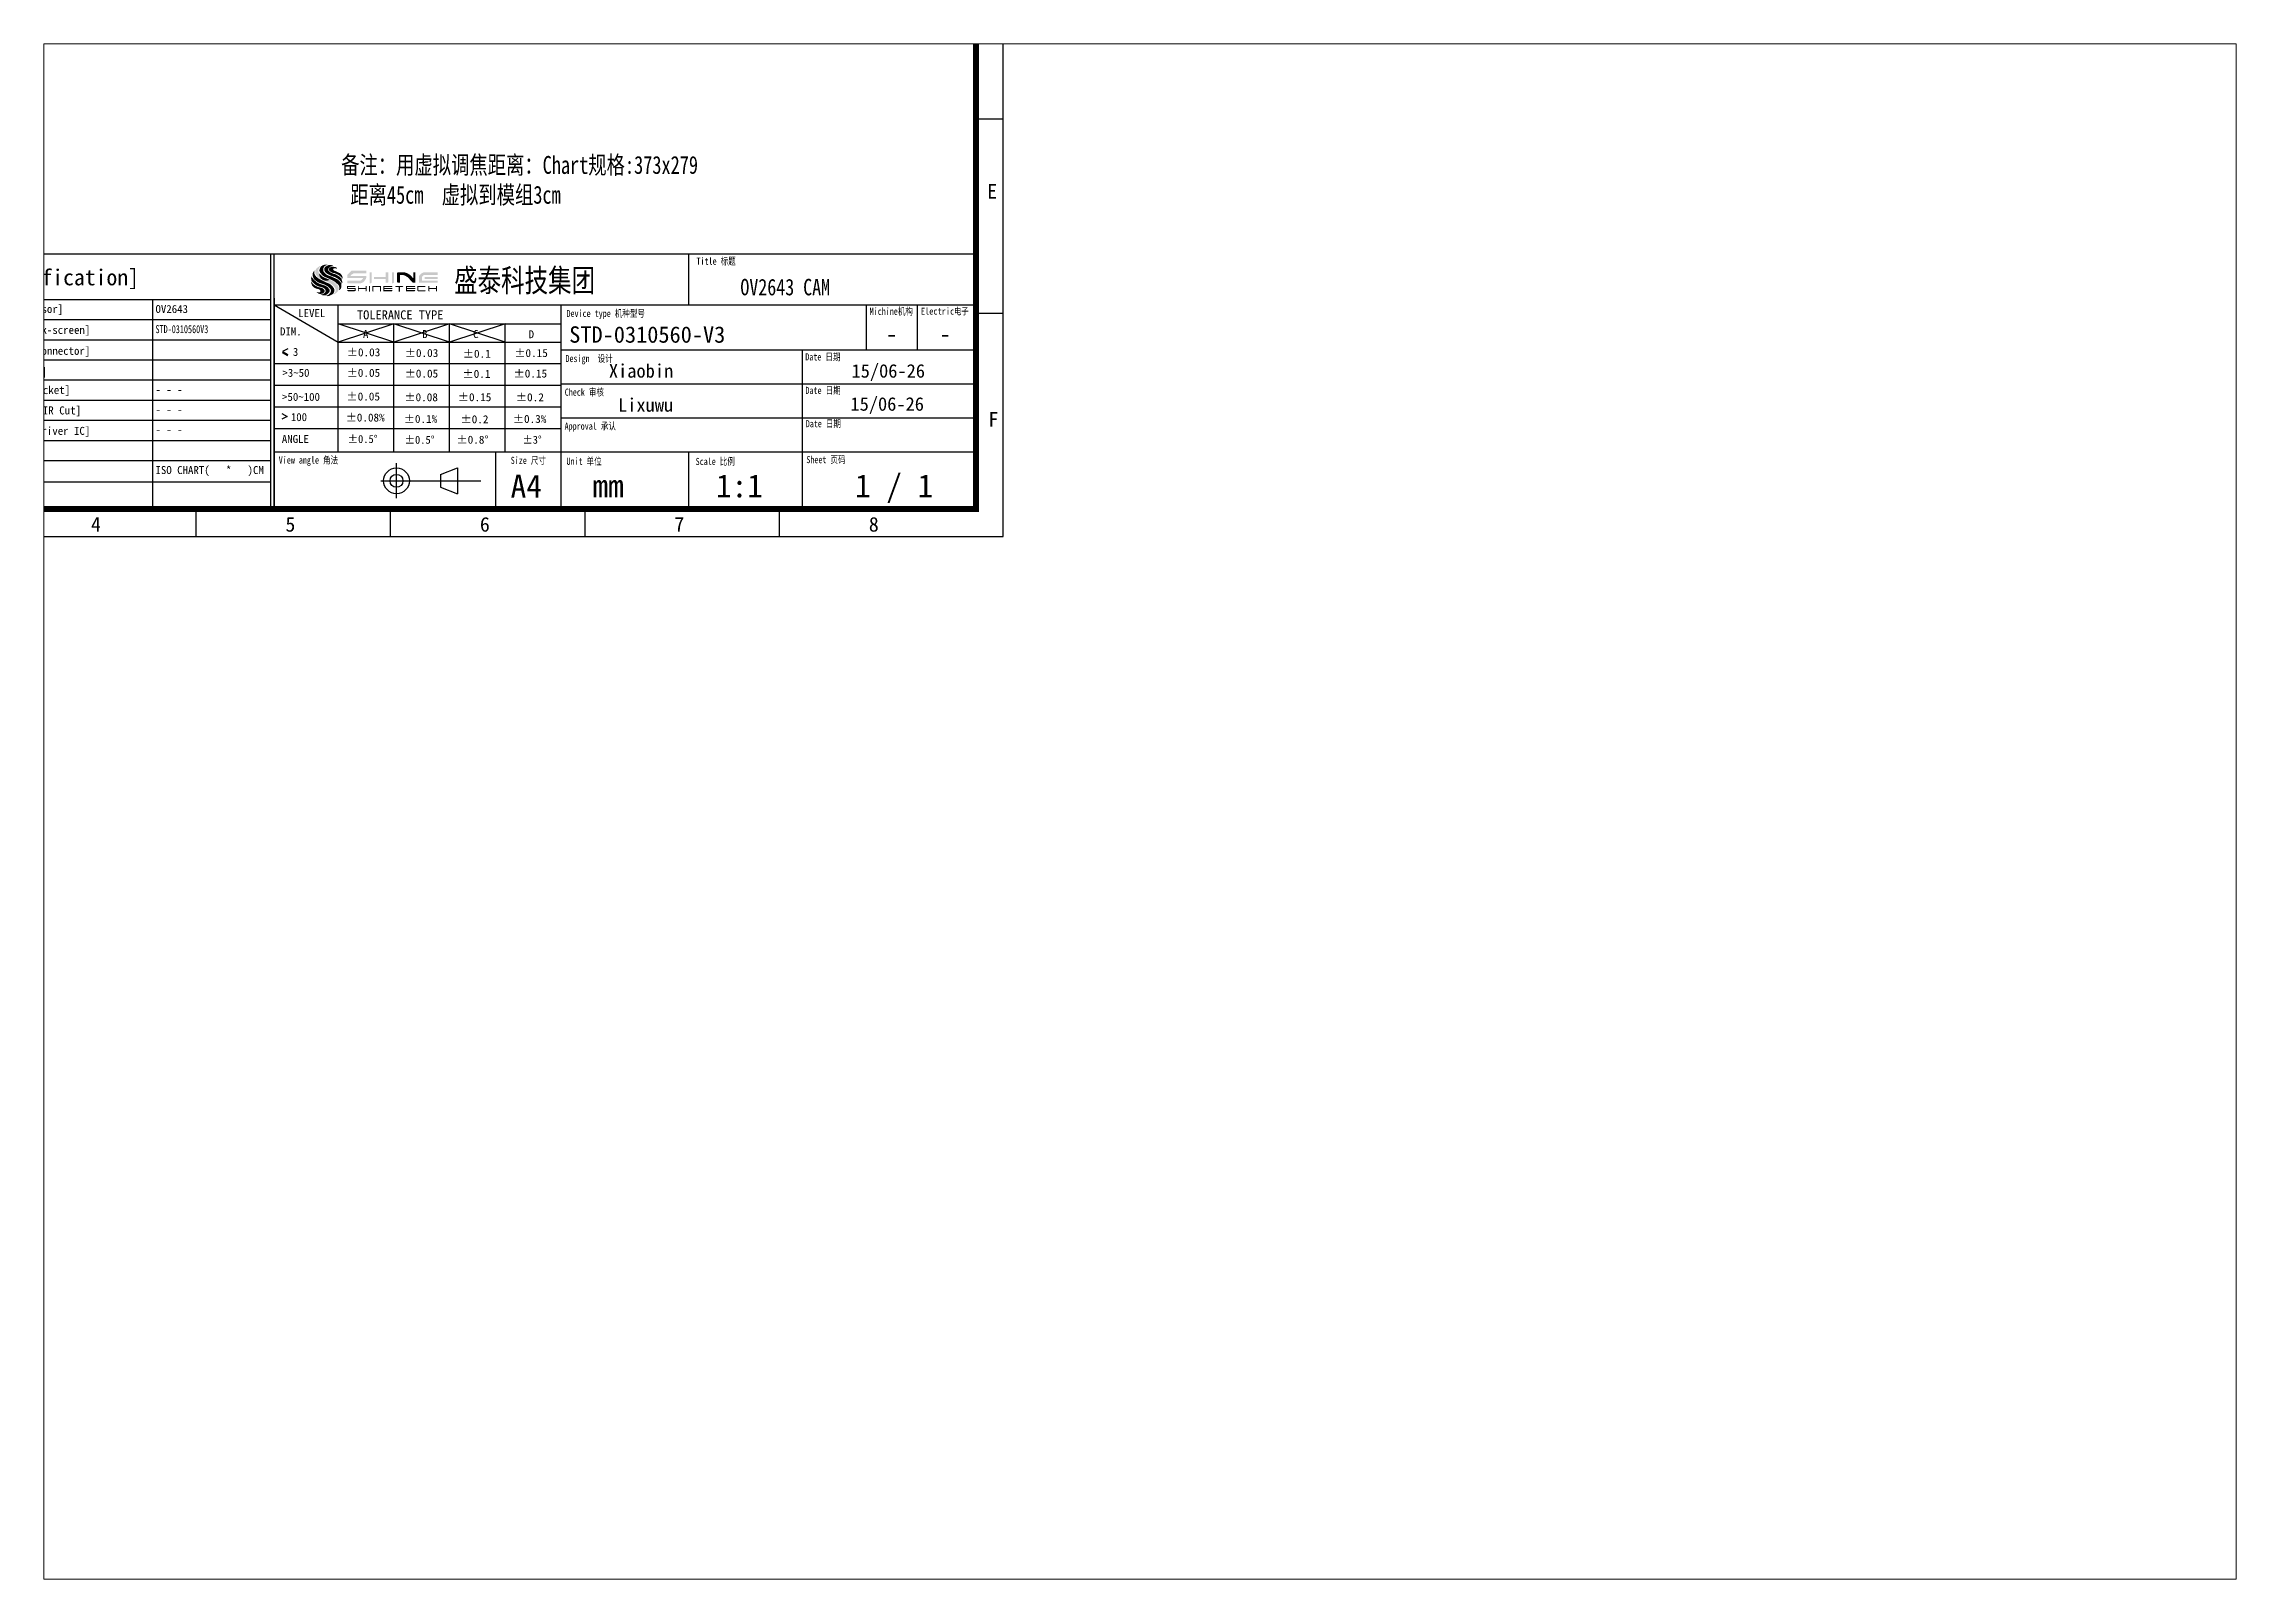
# Paper-space layout '布局1' of a CAD drawing. Extents: x 1.14 to 10.3, y 0.8 to 7.21.
# The model-space entities are those that its viewports show. They can reach past a viewport. Long polylines and large blocks are cut down to what shows.
import ezdxf

# ---------------------------------------------------------------- set-up
doc = ezdxf.new("R2010")
doc.units = 0
doc.header["$LTSCALE"] = 23.1
doc.header["$MEASUREMENT"] = 0
doc.layers.get('0').update_dxf_attribs({"linetype": 'CONTINUOUS'})
doc.layers.add('3_SOLID_GEOM', color=7, linetype='CONTINUOUS')
doc.layers.add('OUTLINE', color=7, linetype='CONTINUOUS')
doc.styles.get("Standard").update_dxf_attribs({"font": 'txt', "width": 0.8})
doc.styles.add('style1', font='NSimSun.ttf')
doc.styles.add('TEXTSTYLE_1', font='txt', dxfattribs={"width": 0.75})
doc.styles.add('TEXTSTYLE_2', font='txt')
doc.styles.add('宋体', font='txt', dxfattribs={"width": 0.75})
doc.styles.add('样式 1', font='SimSun.ttf', dxfattribs={"width": 0.75})

psp = doc.layouts.new('布局1')

msp = doc.modelspace()

# ---------------------------------------------------------------- texts
at = {"color": 0, "linetype": 'Continuous', "style": 'TEXTSTYLE_1'}
msp.add_text('E', height=1.627, dxfattribs=at).set_placement((566.518, 242.573))
at = {"linetype": 'Continuous', "style": 'TEXTSTYLE_1'}
for s, height, p in [('LEVEL', 0.8886, (489.558, 229.323)), ('DIM.', 0.8886, (487.522, 227.276)), ('TOLERANCE TYPE', 1.01357, (496.121, 229.069)), ('A', 0.889, (496.79, 226.988)), ('B', 0.889, (503.391, 226.988)), ('C', 0.889, (509.088, 226.988)), ('D', 0.889, (515.294, 226.958)), ('3', 0.889, (488.958, 224.99)), ('>3~50', 0.8886, (487.791, 222.653)), ('>50~100', 0.8886, (487.752, 219.965)), ('100', 0.8886, (488.732, 217.705)), ('F', 1.627, (566.657, 217.096)), ('ANGLE', 0.8886, (487.726, 215.264)), ('4', 1.627, (466.405, 205.352)), ('5', 1.627, (488.127, 205.352)), ('6', 1.627, (509.85, 205.352)), ('7', 1.627, (531.572, 205.352)), ('8', 1.627, (553.295, 205.352))]:
    msp.add_text(s, height=height, dxfattribs=at).set_placement(p)
at = {"linetype": 'Continuous', "style": 'TEXTSTYLE_2'}
for s, width, p in [('%%p0.03', 1.033333, (494.978, 224.948)), ('%%p0.03', 1.033333, (501.456, 224.866)), ('%%P0.1', 1.033333, (507.94, 224.787)), ('%%p0.15', 1.033333, (513.694, 224.866)), ('%%p0.05', 1.033333, (494.965, 222.653)), ('%%p0.05', 1.033333, (501.444, 222.57)), ('%%P0.1', 1.033333, (507.908, 222.537)), ('%%p0.15', 1.033333, (513.611, 222.57)), ('%%p0.05', 1.033333, (494.946, 220.006)), ('%%p0.08', 1.033333, (501.414, 219.924)), ('%%P0.15', 1.033333, (507.381, 219.93)), ('%%p0.2', 1.041667, (513.856, 219.924)), ('%%p0.08%', 1.027778, (494.861, 217.655)), ('%%p0.1%', 1.033333, (501.339, 217.499)), ('%%P0.2', 1.033333, (507.686, 217.465)), ('%%p0.3%', 1.033333, (513.528, 217.499)), ('%%p0.5%%d', 0.966667, (495.072, 215.254)), ('%%p0.5%%d', 0.966667, (501.435, 215.171)), ('%%P0.8%%D', 1.033333, (507.235, 215.18)), ('%%P3%%D', 0.944444, (514.617, 215.171))]:
    msp.add_text(s, height=0.8886, dxfattribs=dict(at, width=width)).set_placement(p)
at = {"color": 0, "linetype": 'Continuous', "attachment_point": 1, "style": 'style1'}
for s, insert, char_height, width in [('{\\fSimSun|b0|i0|c134|p2;\\C256;模组规格\\Ftxt|c134;[Module Specification]\\fKaiTi_GB2312|b0|i0|c134|p49;   }', (435.44, 234.655), 1.77897, 73.01953), ('{\\fSimSun|b0|i0|c134|p2;\\C256;支架\\Ftxt|c0;[Bracket] \\fKaiTi_GB2312|b0|i0|c134|p49;   }', (456.107, 221.628), 0.90251, 12.99804), ('{\\fSimSun|b0|i0|c134|p2;\\C256;IR Cut\\Ftxt|c134; [IR Cut] \\fKaiTi_GB2312|b0|i0|c134|p49;   }', (456.107, 219.346), 0.90251, 12.74904)]:
    msp.add_mtext(s, dxfattribs=dict(at, insert=insert, char_height=char_height, width=width))
at = {"linetype": 'Continuous', "char_height": 0.88949, "attachment_point": 1}
for s, insert, width, style in [('{\\fSimSun|b0|i0|c134|p2;芯片\\Ftxt|c134;[Sensor]\\fKaiTi_GB2312|b0|i0|c134|p49;    }', (456.033, 230.672), 13.03774, 'style1'), ('{\\fSimSun|b0|i0|c134|p2;OV2643}', (473.614, 230.672), 13.03774, 'style1'), ('{\\fSimSun|b0|i0|c134|p2;\\C256;丝印\\Ftxt|c0;[silk-screen]\\fKaiTi_GB2312|b0|i0|c134|p49;    }', (456.033, 228.336), 19.94362, 'style1'), ('STD-0310560V3', (473.614, 228.422), 13.03774, '宋体'), ('{\\fSimSun|b0|i0|c134|p2;\\C256;连接器\\Ftxt|c134;[Connector]\\fKaiTi_GB2312|b0|i0|c134|p49;   }', (456.033, 226), 17.14252, 'style1'), ('{\\fSimSun|b0|i0|c134|p2;\\C256;马达\\Ftxt|c134;[VCM]\\fKaiTi_GB2312|b0|i0|c134|p49;    }', (456.033, 223.664), 8.45275, 'style1'), ('{\\fSimSun|b0|i0|c134|p2;- - -\\fKaiTi_GB2312|b0|i0|c134|p49;   }', (473.614, 221.674), 13.03774, 'style1'), ('{\\fSimSun|b0|i0|c134|p2;- - -\\fKaiTi_GB2312|b0|i0|c134|p49;   }', (473.614, 219.425), 13.03774, 'style1'), ('{\\fSimSun|b0|i0|c134|p2;\\C256;驱动IC\\Ftxt|c134;[Driver IC]\\fKaiTi_GB2312|b0|i0|c134|p49;    }', (456.033, 217.057), 18.59941, 'style1'), ('{\\fSimSun|b0|i0|c134|p2;- - -\\fKaiTi_GB2312|b0|i0|c134|p49;   }', (473.614, 217.176), 13.03774, 'style1'), ('{\\fSimSun|b0|i0|c134|p2;\\C256;测试距离\\fKaiTi_GB2312|b0|i0|c134|p49; }', (456.032, 215.041), 18.7298, 'style1'), ('{\\fSimSun|b0|i0|c134|p2;\\C256;测试图纸}', (456.032, 212.415), 18.7298, 'style1'), ('{\\fSimSun|b0|i0|c134|p2;ISO CHART(   *   )CM\\fKaiTi_GB2312|b0|i0|c134|p49;   }', (473.614, 212.677), 13.03774, 'style1')]:
    msp.add_mtext(s, dxfattribs=dict(at, insert=insert, width=width, style=style))
at = {"layer": '3_SOLID_GEOM', "color": 2, "insert": (494.352, 247.327), "char_height": 2, "width": 41.2155, "attachment_point": 1, "style": '宋体'}
msp.add_mtext('{\\fSimSun|b0|i0|c134|p2;备注：用虚拟调焦距离：Chart规格:373x279   距离45cm  虚拟到模组3cm}', dxfattribs=at)
at = {"layer": '3_SOLID_GEOM', "attachment_point": 1, "style": '宋体'}
for s, insert, char_height, width in [('{\\C256;Title \\fSimSun|b0|i0|c134|p2;标题}', (534.045, 235.973), 0.80139, 4.80683), ('{\\C256;Device type \\fSimSun|b0|i0|c134|p2;机种型号}', (519.523, 230.134), 0.80139, 10.68651), ('{\\C256;Michine\\fSimSun|b0|i0|c134|p2;机构}', (553.386, 230.372), 0.80139, 5.3117), ('{\\C256;Electric\\fSimSun|b0|i0|c134|p2;电子}', (559.106, 230.365), 0.76132, 5.7589), ('{\\C256;Date \\fSimSun|b0|i0|c134|p2;日期}', (546.195, 225.28), 0.80139, 4.89448), ('{\\C256;Design  \\fSimSun|b0|i0|c134|p2;设计}', (519.407, 225.1), 0.80139, 6.38456), ('{\\C256;Check \\fSimSun|b0|i0|c134|p2;审核\\C5;  }', (519.326, 221.335), 0.80139, 5.52908), ('{\\C256;Date \\fSimSun|b0|i0|c134|p2;日期}', (546.216, 221.538), 0.80139, 4.89448), ('{\\C256;Approval \\fSimSun|b0|i0|c134|p2;承认}', (519.311, 217.542), 0.80139, 7.11733), ('{\\C256;Date \\fSimSun|b0|i0|c134|p2;日期}', (546.248, 217.821), 0.80139, 4.89448), ('{\\C256;View angle \\fSimSun|b0|i0|c134|p2;角法}', (487.38, 213.751), 0.80139, 8.17967), ('{\\C256;Size \\fSimSun|b0|i0|c134|p2;尺寸}', (513.295, 213.717), 0.80139, 4.48076), ('{\\C256;Unit \\fSimSun|b0|i0|c134|p2;单位}', (519.525, 213.618), 0.80139, 4.49128), ('{\\C256;Scale \\fSimSun|b0|i0|c134|p2;比例}', (533.952, 213.596), 0.80139, 5.1925), ('{\\C256;Sheet \\fSimSun|b0|i0|c134|p2;页码}', (546.313, 213.799), 0.80139, 5.53609)]:
    msp.add_mtext(s, dxfattribs=dict(at, insert=insert, char_height=char_height, width=width))
at = {"layer": 'OUTLINE', "style": '样式 1', "width": 0.75}
msp.add_text('盛泰科技集团 ', height=2.5644, dxfattribs=at).set_placement((506.972, 232.145))
at = {"layer": 'OUTLINE'}
for s, height, p in [('STD-0310560-V3', 1.83031, (519.829, 226.46)), ('-', 1.83, (555.224, 226.529)), ('-', 1.83, (561.188, 226.513)), ('Xiaobin', 1.5085, (524.26, 222.559)), ('15/06-26', 1.5085, (551.361, 222.558)), ('15/06-26', 1.5085, (551.242, 218.861)), (' Lixuwu', 1.5085, (524.26, 218.755)), ('A4', 2.5644, (513.282, 209.156)), ('mm', 2.5644, (522.431, 209.187)), ('1:1', 2.5644, (536.228, 209.187)), ('1 / 1', 2.5644, (551.757, 209.187))]:
    msp.add_text(s, height=height, dxfattribs=at).set_placement(p)
at = {"layer": 'OUTLINE', "insert": (538.945, 233.598), "char_height": 1.84188, "width": 28.25558, "attachment_point": 1}
msp.add_mtext('{\\fSimSun|b0|i0|c134|p2;OV2643 CAM}', dxfattribs=at)

# ---------------------------------------------------------------- blocks, each defined once
blk = doc.blocks.new('Logo')
h = blk.add_hatch(color=1)
edge = h.paths.add_edge_path(flags=17)
edge.add_spline(control_points=[(653.37, 1024.78), (653.36, 1024.77), (653.33, 1024.72), (653.32, 1024.63), (653.35, 1024.52), (653.47, 1024.44), (653.57, 1024.38), (653.64, 1024.36), (653.66, 1024.36)], knot_values=[2.459941, 2.459941, 2.459941, 2.459941, 2.512813, 2.614307, 2.717587, 2.84444, 3.019837, 3.068028, 3.068028, 3.068028, 3.068028], degree=3, periodic=0)
edge.add_arc((653.09, 1024.29), 0.569, 7.6359, 60.1575)
edge = h.paths.add_edge_path()
edge.add_spline(control_points=[(653.66, 1024.3), (653.61, 1024.32), (653.49, 1024.36), (653.33, 1024.46), (653.24, 1024.61), (653.29, 1024.73), (653.33, 1024.78), (653.34, 1024.8)], knot_values=[0.408627, 0.408627, 0.408627, 0.408627, 0.576218, 0.785652, 0.946364, 1.066045, 1.132524, 1.132524, 1.132524, 1.132524], degree=3, periodic=0)
edge.add_arc((653.09, 1024.29), 0.569, 63.9027, 96.8938)
edge.add_spline(control_points=[(653.02, 1024.85), (653, 1024.83), (652.94, 1024.76), (652.93, 1024.62), (652.98, 1024.48), (653.09, 1024.32), (653.3, 1024.24), (653.47, 1024.13), (653.58, 1024.09), (653.62, 1024.08)], knot_values=[3.361788, 3.361788, 3.361788, 3.361788, 3.468735, 3.606887, 3.748793, 3.908494, 4.172395, 4.403902, 4.526699, 4.526699, 4.526699, 4.526699], degree=3, periodic=0)
edge.add_arc((653.09, 1024.29), 0.569, 338.9052, 360)
edge.add_arc((653.09, 1024.29), 0.569, 0, 1.9814)
edge = h.paths.add_edge_path()
edge.add_spline(control_points=[(653.6, 1024.02), (653.56, 1024.04), (653.47, 1024.08), (653.31, 1024.13), (653.13, 1024.2), (653, 1024.33), (652.9, 1024.42), (652.86, 1024.53), (652.86, 1024.64), (652.86, 1024.75), (652.89, 1024.8), (652.9, 1024.82)], knot_values=[0.354592, 0.354592, 0.354592, 0.354592, 0.462421, 0.648737, 0.874389, 1.020991, 1.196158, 1.270393, 1.381288, 1.517568, 1.577275, 1.577275, 1.577275, 1.577275], degree=3, periodic=0)
edge.add_arc((653.09, 1024.29), 0.569, 109.4486, 160.9291)
edge.add_spline(control_points=[(652.55, 1024.47), (652.56, 1024.46), (652.58, 1024.4), (652.68, 1024.29), (652.82, 1024.12), (653.03, 1024), (653.24, 1023.93), (653.37, 1023.86), (653.43, 1023.83), (653.44, 1023.83)], knot_values=[4.386821, 4.386821, 4.386821, 4.386821, 4.413714, 4.571131, 4.84046, 5.058518, 5.304259, 5.496086, 5.505965, 5.505965, 5.505965, 5.505965], degree=3, periodic=0)
edge.add_arc((653.09, 1024.29), 0.569, 307.2093, 332.4252)
edge = h.paths.add_edge_path()
edge.add_spline(control_points=[(653.39, 1023.8), (653.39, 1023.8), (653.27, 1023.85), (653.05, 1023.92), (652.74, 1024.07), (652.6, 1024.23), (652.53, 1024.33), (652.52, 1024.33)], knot_values=[0.654559, 0.654559, 0.654559, 0.654559, 0.658982, 1.036187, 1.339757, 1.67586, 1.687781, 1.687781, 1.687781, 1.687781], degree=3, periodic=0)
edge.add_arc((653.09, 1024.29), 0.569, 175.1639, 180)
edge.add_arc((653.09, 1024.29), 0.569, 180, 237.5677)
edge.add_spline(control_points=[(652.79, 1023.8), (652.81, 1023.79), (652.84, 1023.78), (652.88, 1023.76), (652.9, 1023.75)], knot_values=[5.134535, 5.134535, 5.134535, 5.134535, 5.207977, 5.258075, 5.258075, 5.258075, 5.258075], degree=3, periodic=0)
edge.add_arc((653.09, 1024.29), 0.569, 250.0274, 301.4416)
at = {"layer": 'OUTLINE'}
h = blk.add_hatch(color=1, dxfattribs=at)
edge = h.paths.add_edge_path()
edge.add_spline(control_points=[(652.15, 1024.54), (652.14, 1024.52), (652.12, 1024.45), (652.11, 1024.28), (652.24, 1024.08), (652.47, 1023.89), (652.8, 1023.73), (653.09, 1023.57), (653.35, 1023.49), (653.52, 1023.36), (653.65, 1023.21), (653.77, 1023.05), (653.76, 1022.88), (653.73, 1022.72), (653.6, 1022.59), (653.44, 1022.53), (653.28, 1022.44), (653.16, 1022.46), (652.96, 1022.48), (653.14, 1022.5), (653.24, 1022.53), (653.36, 1022.65), (653.48, 1022.77), (653.49, 1023.01), (653.33, 1023.18), (653.1, 1023.34), (652.85, 1023.45), (652.59, 1023.52), (652.39, 1023.61), (652.25, 1023.73), (652.1, 1023.83), (652.04, 1023.98), (651.97, 1024.14), (651.99, 1024.34), (652.02, 1024.43), (652.17, 1024.57), (652.16, 1024.54), (652.15, 1024.54)], knot_values=[0, 0, 0, 0, 0.08166, 0.228229, 0.485414, 0.766061, 1.120298, 1.551584, 1.774266, 1.939107, 2.178444, 2.37571, 2.507945, 2.65471, 2.880079, 3.013279, 3.155549, 3.400245, 3.470951, 3.567589, 3.729013, 3.852718, 4.045992, 4.247788, 4.484968, 4.730292, 5.080379, 5.293689, 5.525569, 5.729484, 5.872976, 6.050438, 6.191996, 6.390032, 6.585454, 6.669134, 6.674242, 6.674242, 6.674242, 6.674242], degree=3, periodic=0)
h = blk.add_hatch(color=1, dxfattribs=at)
edge = h.paths.add_edge_path()
edge.add_arc((653.09, 1024.29), 0.569, 175.1518, 237.5642)
edge.add_line((652.79, 1023.8), (652.78, 1023.81))
edge.add_line((652.78, 1023.81), (652.75, 1023.82))
edge.add_line((652.75, 1023.82), (652.73, 1023.83))
edge.add_line((652.73, 1023.83), (652.71, 1023.84))
edge.add_line((652.71, 1023.84), (652.68, 1023.86))
edge.add_line((652.68, 1023.86), (652.66, 1023.87))
edge.add_line((652.66, 1023.87), (652.64, 1023.88))
edge.add_line((652.64, 1023.88), (652.61, 1023.89))
edge.add_line((652.61, 1023.89), (652.59, 1023.91))
edge.add_line((652.59, 1023.91), (652.57, 1023.92))
edge.add_line((652.57, 1023.92), (652.54, 1023.94))
edge.add_line((652.54, 1023.94), (652.52, 1023.95))
edge.add_line((652.52, 1023.95), (652.5, 1023.96))
edge.add_line((652.5, 1023.96), (652.48, 1023.98))
edge.add_line((652.48, 1023.98), (652.45, 1024))
edge.add_line((652.45, 1024), (652.43, 1024.01))
edge.add_line((652.43, 1024.01), (652.41, 1024.03))
edge.add_line((652.41, 1024.03), (652.39, 1024.05))
edge.add_line((652.39, 1024.05), (652.37, 1024.07))
edge.add_line((652.37, 1024.07), (652.35, 1024.09))
edge.add_line((652.35, 1024.09), (652.34, 1024.11))
edge.add_line((652.34, 1024.11), (652.32, 1024.13))
edge.add_line((652.32, 1024.13), (652.3, 1024.15))
edge.add_line((652.3, 1024.15), (652.29, 1024.17))
edge.add_line((652.29, 1024.17), (652.27, 1024.19))
edge.add_line((652.27, 1024.19), (652.26, 1024.22))
edge.add_line((652.26, 1024.22), (652.24, 1024.24))
edge.add_line((652.24, 1024.24), (652.23, 1024.26))
edge.add_line((652.23, 1024.26), (652.22, 1024.29))
edge.add_line((652.22, 1024.29), (652.21, 1024.32))
edge.add_line((652.21, 1024.32), (652.21, 1024.34))
edge.add_line((652.21, 1024.34), (652.2, 1024.37))
edge.add_line((652.2, 1024.37), (652.2, 1024.39))
edge.add_line((652.2, 1024.39), (652.2, 1024.42))
edge.add_line((652.2, 1024.42), (652.2, 1024.45))
edge.add_line((652.2, 1024.45), (652.2, 1024.48))
edge.add_line((652.2, 1024.48), (652.2, 1024.5))
edge.add_line((652.2, 1024.5), (652.21, 1024.53))
edge.add_line((652.21, 1024.53), (652.22, 1024.56))
edge.add_line((652.22, 1024.56), (652.22, 1024.58))
edge.add_line((652.22, 1024.58), (652.23, 1024.61))
edge.add_line((652.23, 1024.61), (652.25, 1024.63))
edge.add_line((652.25, 1024.63), (652.26, 1024.65))
edge.add_line((652.26, 1024.65), (652.27, 1024.68))
edge.add_line((652.27, 1024.68), (652.29, 1024.7))
edge.add_line((652.29, 1024.7), (652.31, 1024.72))
edge.add_line((652.31, 1024.72), (652.32, 1024.74))
edge.add_line((652.32, 1024.74), (652.34, 1024.76))
edge.add_line((652.34, 1024.76), (652.37, 1024.77))
edge.add_line((652.37, 1024.77), (652.39, 1024.79))
edge.add_line((652.39, 1024.79), (652.41, 1024.81))
edge.add_line((652.41, 1024.81), (652.43, 1024.83))
edge.add_line((652.43, 1024.83), (652.45, 1024.84))
edge.add_line((652.45, 1024.84), (652.47, 1024.85))
edge.add_line((652.47, 1024.85), (652.49, 1024.87))
edge.add_line((652.49, 1024.87), (652.51, 1024.88))
edge.add_line((652.51, 1024.88), (652.53, 1024.89))
edge.add_line((652.53, 1024.89), (652.55, 1024.9))
edge.add_line((652.55, 1024.9), (652.59, 1024.92))
edge.add_line((652.59, 1024.92), (652.63, 1024.93))
edge.add_line((652.63, 1024.93), (652.63, 1024.93))
edge.add_line((652.63, 1024.93), (652.62, 1024.91))
edge.add_line((652.62, 1024.91), (652.6, 1024.88))
edge.add_line((652.6, 1024.88), (652.59, 1024.86))
edge.add_line((652.59, 1024.86), (652.57, 1024.84))
edge.add_line((652.57, 1024.84), (652.55, 1024.82))
edge.add_line((652.55, 1024.82), (652.54, 1024.79))
edge.add_line((652.54, 1024.79), (652.53, 1024.77))
edge.add_line((652.53, 1024.77), (652.51, 1024.75))
edge.add_line((652.51, 1024.75), (652.5, 1024.72))
edge.add_line((652.5, 1024.72), (652.49, 1024.7))
edge.add_line((652.49, 1024.7), (652.48, 1024.67))
edge.add_line((652.48, 1024.67), (652.47, 1024.65))
edge.add_line((652.47, 1024.65), (652.46, 1024.62))
edge.add_line((652.46, 1024.62), (652.46, 1024.6))
edge.add_line((652.46, 1024.6), (652.46, 1024.57))
edge.add_line((652.46, 1024.57), (652.45, 1024.54))
edge.add_line((652.45, 1024.54), (652.45, 1024.51))
edge.add_line((652.45, 1024.51), (652.46, 1024.49))
edge.add_line((652.46, 1024.49), (652.46, 1024.46))
edge.add_line((652.46, 1024.46), (652.47, 1024.44))
edge.add_line((652.47, 1024.44), (652.48, 1024.41))
edge.add_line((652.48, 1024.41), (652.49, 1024.39))
edge.add_line((652.49, 1024.39), (652.5, 1024.36))
edge.add_line((652.5, 1024.36), (652.52, 1024.34))
edge.add_line((652.52, 1024.34), (652.52, 1024.33))
edge = h.paths.add_edge_path()
edge.add_arc((653.09, 1024.29), 0.569, 250.0274, 301.4382)
edge.add_line((653.39, 1023.8), (653.39, 1023.8))
edge.add_line((653.39, 1023.8), (653.42, 1023.79))
edge.add_line((653.42, 1023.79), (653.44, 1023.77))
edge.add_line((653.44, 1023.77), (653.47, 1023.76))
edge.add_line((653.47, 1023.76), (653.49, 1023.75))
edge.add_line((653.49, 1023.75), (653.51, 1023.74))
edge.add_line((653.51, 1023.74), (653.54, 1023.73))
edge.add_line((653.54, 1023.73), (653.56, 1023.71))
edge.add_line((653.56, 1023.71), (653.58, 1023.7))
edge.add_line((653.58, 1023.7), (653.61, 1023.69))
edge.add_line((653.61, 1023.69), (653.63, 1023.67))
edge.add_line((653.63, 1023.67), (653.65, 1023.66))
edge.add_line((653.65, 1023.66), (653.68, 1023.64))
edge.add_line((653.68, 1023.64), (653.7, 1023.63))
edge.add_line((653.7, 1023.63), (653.72, 1023.61))
edge.add_line((653.72, 1023.61), (653.74, 1023.6))
edge.add_line((653.74, 1023.6), (653.77, 1023.58))
edge.add_line((653.77, 1023.58), (653.79, 1023.57))
edge.add_line((653.79, 1023.57), (653.81, 1023.55))
edge.add_line((653.81, 1023.55), (653.83, 1023.53))
edge.add_line((653.83, 1023.53), (653.85, 1023.52))
edge.add_line((653.85, 1023.52), (653.87, 1023.5))
edge.add_line((653.87, 1023.5), (653.89, 1023.48))
edge.add_line((653.89, 1023.48), (653.91, 1023.46))
edge.add_line((653.91, 1023.46), (653.93, 1023.44))
edge.add_line((653.93, 1023.44), (653.94, 1023.42))
edge.add_line((653.94, 1023.42), (653.96, 1023.4))
edge.add_line((653.96, 1023.4), (653.98, 1023.38))
edge.add_line((653.98, 1023.38), (654, 1023.36))
edge.add_line((654, 1023.36), (654.01, 1023.34))
edge.add_line((654.01, 1023.34), (654.03, 1023.32))
edge.add_line((654.03, 1023.32), (654.05, 1023.3))
edge.add_line((654.05, 1023.3), (654.06, 1023.27))
edge.add_line((654.06, 1023.27), (654.07, 1023.25))
edge.add_line((654.07, 1023.25), (654.08, 1023.22))
edge.add_line((654.08, 1023.22), (654.09, 1023.2))
edge.add_line((654.09, 1023.2), (654.1, 1023.17))
edge.add_line((654.1, 1023.17), (654.1, 1023.15))
edge.add_line((654.1, 1023.15), (654.11, 1023.12))
edge.add_line((654.11, 1023.12), (654.11, 1023.09))
edge.add_line((654.11, 1023.09), (654.11, 1023.06))
edge.add_line((654.11, 1023.06), (654.11, 1023.04))
edge.add_line((654.11, 1023.04), (654.11, 1023.01))
edge.add_line((654.11, 1023.01), (654.1, 1022.98))
edge.add_line((654.1, 1022.98), (654.09, 1022.96))
edge.add_line((654.09, 1022.96), (654.08, 1022.93))
edge.add_line((654.08, 1022.93), (654.07, 1022.91))
edge.add_line((654.07, 1022.91), (654.06, 1022.88))
edge.add_line((654.06, 1022.88), (654.05, 1022.86))
edge.add_line((654.05, 1022.86), (654.03, 1022.84))
edge.add_line((654.03, 1022.84), (654.01, 1022.82))
edge.add_line((654.01, 1022.82), (653.99, 1022.8))
edge.add_line((653.99, 1022.8), (653.97, 1022.78))
edge.add_line((653.97, 1022.78), (653.95, 1022.76))
edge.add_line((653.95, 1022.76), (653.93, 1022.74))
edge.add_line((653.93, 1022.74), (653.91, 1022.73))
edge.add_line((653.91, 1022.73), (653.9, 1022.71))
edge.add_line((653.9, 1022.71), (653.88, 1022.69))
edge.add_line((653.88, 1022.69), (653.86, 1022.68))
edge.add_line((653.86, 1022.68), (653.84, 1022.66))
edge.add_line((653.84, 1022.66), (653.81, 1022.65))
edge.add_line((653.81, 1022.65), (653.79, 1022.63))
edge.add_line((653.79, 1022.63), (653.76, 1022.62))
edge.add_line((653.76, 1022.62), (653.73, 1022.61))
edge.add_line((653.73, 1022.61), (653.7, 1022.6))
edge.add_line((653.7, 1022.6), (653.69, 1022.61))
edge.add_line((653.69, 1022.61), (653.7, 1022.62))
edge.add_line((653.7, 1022.62), (653.71, 1022.65))
edge.add_line((653.71, 1022.65), (653.74, 1022.67))
edge.add_line((653.74, 1022.67), (653.76, 1022.7))
edge.add_line((653.76, 1022.7), (653.79, 1022.73))
edge.add_line((653.79, 1022.73), (653.81, 1022.75))
edge.add_line((653.81, 1022.75), (653.82, 1022.78))
edge.add_line((653.82, 1022.78), (653.83, 1022.8))
edge.add_line((653.83, 1022.8), (653.84, 1022.82))
edge.add_line((653.84, 1022.82), (653.85, 1022.85))
edge.add_line((653.85, 1022.85), (653.86, 1022.87))
edge.add_line((653.86, 1022.87), (653.86, 1022.89))
edge.add_line((653.86, 1022.89), (653.86, 1022.92))
edge.add_line((653.86, 1022.92), (653.87, 1022.95))
edge.add_line((653.87, 1022.95), (653.87, 1022.98))
edge.add_line((653.87, 1022.98), (653.86, 1023))
edge.add_line((653.86, 1023), (653.86, 1023.03))
edge.add_line((653.86, 1023.03), (653.85, 1023.06))
edge.add_line((653.85, 1023.06), (653.85, 1023.08))
edge.add_line((653.85, 1023.08), (653.83, 1023.11))
edge.add_line((653.83, 1023.11), (653.82, 1023.13))
edge.add_line((653.82, 1023.13), (653.81, 1023.15))
edge.add_line((653.81, 1023.15), (653.79, 1023.18))
edge.add_line((653.79, 1023.18), (653.78, 1023.2))
edge.add_line((653.78, 1023.2), (653.76, 1023.22))
edge.add_line((653.76, 1023.22), (653.74, 1023.24))
edge.add_line((653.74, 1023.24), (653.72, 1023.26))
edge.add_line((653.72, 1023.26), (653.7, 1023.28))
edge.add_line((653.7, 1023.28), (653.69, 1023.3))
edge.add_line((653.69, 1023.3), (653.67, 1023.32))
edge.add_line((653.67, 1023.32), (653.65, 1023.34))
edge.add_line((653.65, 1023.34), (653.63, 1023.36))
edge.add_line((653.63, 1023.36), (653.61, 1023.38))
edge.add_line((653.61, 1023.38), (653.59, 1023.39))
edge.add_line((653.59, 1023.39), (653.57, 1023.41))
edge.add_line((653.57, 1023.41), (653.55, 1023.43))
edge.add_line((653.55, 1023.43), (653.53, 1023.44))
edge.add_line((653.53, 1023.44), (653.5, 1023.46))
edge.add_line((653.5, 1023.46), (653.48, 1023.47))
edge.add_line((653.48, 1023.47), (653.46, 1023.49))
edge.add_line((653.46, 1023.49), (653.44, 1023.5))
edge.add_line((653.44, 1023.5), (653.41, 1023.52))
edge.add_line((653.41, 1023.52), (653.39, 1023.53))
edge.add_line((653.39, 1023.53), (653.37, 1023.54))
edge.add_line((653.37, 1023.54), (653.34, 1023.56))
edge.add_line((653.34, 1023.56), (653.32, 1023.57))
edge.add_line((653.32, 1023.57), (653.29, 1023.58))
edge.add_line((653.29, 1023.58), (653.27, 1023.59))
edge.add_line((653.27, 1023.59), (653.24, 1023.6))
edge.add_line((653.24, 1023.6), (653.22, 1023.61))
edge.add_line((653.22, 1023.61), (653.19, 1023.62))
edge.add_line((653.19, 1023.62), (653.17, 1023.63))
edge.add_line((653.17, 1023.63), (653.14, 1023.64))
edge.add_line((653.14, 1023.64), (653.12, 1023.65))
edge.add_line((653.12, 1023.65), (653.09, 1023.66))
edge.add_line((653.09, 1023.66), (653.07, 1023.67))
edge.add_line((653.07, 1023.67), (653.04, 1023.68))
edge.add_line((653.04, 1023.68), (653.02, 1023.69))
edge.add_line((653.02, 1023.69), (653, 1023.7))
edge.add_line((653, 1023.7), (652.97, 1023.71))
edge.add_line((652.97, 1023.71), (652.95, 1023.72))
edge.add_line((652.95, 1023.72), (652.92, 1023.74))
edge.add_line((652.92, 1023.74), (652.9, 1023.75))
edge.add_line((652.9, 1023.75), (652.9, 1023.75))
h = blk.add_hatch(color=1, dxfattribs=at)
edge = h.paths.add_edge_path()
edge.add_arc((653.09, 1024.29), 0.569, 109.4552, 160.8988)
edge.add_line((652.55, 1024.47), (652.55, 1024.48))
edge.add_line((652.55, 1024.48), (652.55, 1024.5))
edge.add_line((652.55, 1024.5), (652.54, 1024.53))
edge.add_line((652.54, 1024.53), (652.54, 1024.55))
edge.add_line((652.54, 1024.55), (652.54, 1024.58))
edge.add_line((652.54, 1024.58), (652.54, 1024.6))
edge.add_line((652.54, 1024.6), (652.55, 1024.63))
edge.add_line((652.55, 1024.63), (652.55, 1024.65))
edge.add_line((652.55, 1024.65), (652.56, 1024.68))
edge.add_line((652.56, 1024.68), (652.57, 1024.7))
edge.add_line((652.57, 1024.7), (652.58, 1024.72))
edge.add_line((652.58, 1024.72), (652.59, 1024.75))
edge.add_line((652.59, 1024.75), (652.6, 1024.77))
edge.add_line((652.6, 1024.77), (652.62, 1024.79))
edge.add_line((652.62, 1024.79), (652.63, 1024.81))
edge.add_line((652.63, 1024.81), (652.64, 1024.83))
edge.add_line((652.64, 1024.83), (652.66, 1024.86))
edge.add_line((652.66, 1024.86), (652.67, 1024.88))
edge.add_line((652.67, 1024.88), (652.69, 1024.9))
edge.add_line((652.69, 1024.9), (652.71, 1024.91))
edge.add_line((652.71, 1024.91), (652.73, 1024.93))
edge.add_line((652.73, 1024.93), (652.75, 1024.94))
edge.add_line((652.75, 1024.94), (652.77, 1024.96))
edge.add_line((652.77, 1024.96), (652.79, 1024.97))
edge.add_line((652.79, 1024.97), (652.82, 1024.98))
edge.add_line((652.82, 1024.98), (652.84, 1024.98))
edge.add_line((652.84, 1024.98), (652.87, 1024.99))
edge.add_line((652.87, 1024.99), (652.89, 1025))
edge.add_line((652.89, 1025), (652.91, 1025.01))
edge.add_line((652.91, 1025.01), (652.94, 1025.01))
edge.add_line((652.94, 1025.01), (652.96, 1025.02))
edge.add_line((652.96, 1025.02), (652.99, 1025.02))
edge.add_line((652.99, 1025.02), (653.01, 1025.03))
edge.add_line((653.01, 1025.03), (653.04, 1025.03))
edge.add_line((653.04, 1025.03), (653.06, 1025.03))
edge.add_line((653.06, 1025.03), (653.09, 1025.03))
edge.add_line((653.09, 1025.03), (653.11, 1025.03))
edge.add_line((653.11, 1025.03), (653.14, 1025.03))
edge.add_line((653.14, 1025.03), (653.16, 1025.02))
edge.add_line((653.16, 1025.02), (653.19, 1025.02))
edge.add_line((653.19, 1025.02), (653.17, 1025.01))
edge.add_line((653.17, 1025.01), (653.14, 1025))
edge.add_line((653.14, 1025), (653.12, 1024.99))
edge.add_line((653.12, 1024.99), (653.09, 1024.98))
edge.add_line((653.09, 1024.98), (653.07, 1024.97))
edge.add_line((653.07, 1024.97), (653.05, 1024.96))
edge.add_line((653.05, 1024.96), (653.03, 1024.95))
edge.add_line((653.03, 1024.95), (653.01, 1024.93))
edge.add_line((653.01, 1024.93), (652.99, 1024.92))
edge.add_line((652.99, 1024.92), (652.97, 1024.9))
edge.add_line((652.97, 1024.9), (652.95, 1024.88))
edge.add_line((652.95, 1024.88), (652.93, 1024.86))
edge.add_line((652.93, 1024.86), (652.92, 1024.84))
edge.add_line((652.92, 1024.84), (652.9, 1024.82))
edge.add_line((652.9, 1024.82), (652.9, 1024.82))
edge = h.paths.add_edge_path()
edge.add_arc((653.09, 1024.29), 0.569, 307.2089, 332.4252)
edge.add_line((653.6, 1024.02), (653.62, 1024.01))
edge.add_line((653.62, 1024.01), (653.64, 1024))
edge.add_line((653.64, 1024), (653.66, 1023.99))
edge.add_line((653.66, 1023.99), (653.69, 1023.98))
edge.add_line((653.69, 1023.98), (653.71, 1023.97))
edge.add_line((653.71, 1023.97), (653.73, 1023.96))
edge.add_line((653.73, 1023.96), (653.76, 1023.95))
edge.add_line((653.76, 1023.95), (653.78, 1023.94))
edge.add_line((653.78, 1023.94), (653.8, 1023.93))
edge.add_line((653.8, 1023.93), (653.83, 1023.92))
edge.add_line((653.83, 1023.92), (653.85, 1023.91))
edge.add_line((653.85, 1023.91), (653.87, 1023.9))
edge.add_line((653.87, 1023.9), (653.9, 1023.89))
edge.add_line((653.9, 1023.89), (653.92, 1023.88))
edge.add_line((653.92, 1023.88), (653.94, 1023.87))
edge.add_line((653.94, 1023.87), (653.96, 1023.86))
edge.add_line((653.96, 1023.86), (653.99, 1023.84))
edge.add_line((653.99, 1023.84), (654.01, 1023.83))
edge.add_line((654.01, 1023.83), (654.03, 1023.82))
edge.add_line((654.03, 1023.82), (654.05, 1023.8))
edge.add_line((654.05, 1023.8), (654.07, 1023.79))
edge.add_line((654.07, 1023.79), (654.09, 1023.77))
edge.add_line((654.09, 1023.77), (654.11, 1023.75))
edge.add_line((654.11, 1023.75), (654.13, 1023.74))
edge.add_line((654.13, 1023.74), (654.15, 1023.72))
edge.add_line((654.15, 1023.72), (654.17, 1023.7))
edge.add_line((654.17, 1023.7), (654.18, 1023.68))
edge.add_line((654.18, 1023.68), (654.2, 1023.67))
edge.add_line((654.2, 1023.67), (654.22, 1023.65))
edge.add_line((654.22, 1023.65), (654.23, 1023.63))
edge.add_line((654.23, 1023.63), (654.25, 1023.61))
edge.add_line((654.25, 1023.61), (654.27, 1023.59))
edge.add_line((654.27, 1023.59), (654.28, 1023.57))
edge.add_line((654.28, 1023.57), (654.3, 1023.54))
edge.add_line((654.3, 1023.54), (654.31, 1023.52))
edge.add_line((654.31, 1023.52), (654.32, 1023.5))
edge.add_line((654.32, 1023.5), (654.33, 1023.48))
edge.add_line((654.33, 1023.48), (654.33, 1023.45))
edge.add_line((654.33, 1023.45), (654.34, 1023.43))
edge.add_line((654.34, 1023.43), (654.34, 1023.4))
edge.add_line((654.34, 1023.4), (654.34, 1023.38))
edge.add_line((654.34, 1023.38), (654.34, 1023.35))
edge.add_line((654.34, 1023.35), (654.34, 1023.33))
edge.add_line((654.34, 1023.33), (654.34, 1023.3))
edge.add_line((654.34, 1023.3), (654.34, 1023.27))
edge.add_line((654.34, 1023.27), (654.33, 1023.25))
edge.add_line((654.33, 1023.25), (654.33, 1023.22))
edge.add_line((654.33, 1023.22), (654.33, 1023.2))
edge.add_line((654.33, 1023.2), (654.33, 1023.17))
edge.add_line((654.33, 1023.17), (654.32, 1023.15))
edge.add_line((654.32, 1023.15), (654.31, 1023.12))
edge.add_line((654.31, 1023.12), (654.3, 1023.1))
edge.add_line((654.3, 1023.1), (654.29, 1023.08))
edge.add_line((654.29, 1023.08), (654.28, 1023.06))
edge.add_line((654.28, 1023.06), (654.26, 1023.04))
edge.add_line((654.26, 1023.04), (654.24, 1023.02))
edge.add_line((654.24, 1023.02), (654.22, 1023))
edge.add_line((654.22, 1023), (654.21, 1022.99))
edge.add_line((654.21, 1022.99), (654.18, 1022.97))
edge.add_line((654.18, 1022.97), (654.16, 1022.96))
edge.add_line((654.16, 1022.96), (654.14, 1022.94))
edge.add_line((654.14, 1022.94), (654.13, 1022.94))
edge.add_line((654.13, 1022.94), (654.13, 1022.96))
edge.add_line((654.13, 1022.96), (654.14, 1022.99))
edge.add_line((654.14, 1022.99), (654.16, 1023.02))
edge.add_line((654.16, 1023.02), (654.17, 1023.06))
edge.add_line((654.17, 1023.06), (654.17, 1023.09))
edge.add_line((654.17, 1023.09), (654.17, 1023.11))
edge.add_line((654.17, 1023.11), (654.17, 1023.13))
edge.add_line((654.17, 1023.13), (654.17, 1023.16))
edge.add_line((654.17, 1023.16), (654.16, 1023.18))
edge.add_line((654.16, 1023.18), (654.16, 1023.21))
edge.add_line((654.16, 1023.21), (654.15, 1023.23))
edge.add_line((654.15, 1023.23), (654.15, 1023.26))
edge.add_line((654.15, 1023.26), (654.14, 1023.28))
edge.add_line((654.14, 1023.28), (654.13, 1023.31))
edge.add_line((654.13, 1023.31), (654.12, 1023.33))
edge.add_line((654.12, 1023.33), (654.11, 1023.35))
edge.add_line((654.11, 1023.35), (654.09, 1023.37))
edge.add_line((654.09, 1023.37), (654.07, 1023.39))
edge.add_line((654.07, 1023.39), (654.05, 1023.41))
edge.add_line((654.05, 1023.41), (654.03, 1023.42))
edge.add_line((654.03, 1023.42), (654.02, 1023.44))
edge.add_line((654.02, 1023.44), (654, 1023.46))
edge.add_line((654, 1023.46), (653.98, 1023.48))
edge.add_line((653.98, 1023.48), (653.96, 1023.49))
edge.add_line((653.96, 1023.49), (653.94, 1023.51))
edge.add_line((653.94, 1023.51), (653.92, 1023.53))
edge.add_line((653.92, 1023.53), (653.91, 1023.54))
edge.add_line((653.91, 1023.54), (653.89, 1023.56))
edge.add_line((653.89, 1023.56), (653.87, 1023.58))
edge.add_line((653.87, 1023.58), (653.85, 1023.59))
edge.add_line((653.85, 1023.59), (653.83, 1023.61))
edge.add_line((653.83, 1023.61), (653.81, 1023.62))
edge.add_line((653.81, 1023.62), (653.79, 1023.64))
edge.add_line((653.79, 1023.64), (653.76, 1023.65))
edge.add_line((653.76, 1023.65), (653.74, 1023.67))
edge.add_line((653.74, 1023.67), (653.72, 1023.68))
edge.add_line((653.72, 1023.68), (653.7, 1023.69))
edge.add_line((653.7, 1023.69), (653.68, 1023.71))
edge.add_line((653.68, 1023.71), (653.65, 1023.72))
edge.add_line((653.65, 1023.72), (653.63, 1023.73))
edge.add_line((653.63, 1023.73), (653.61, 1023.74))
edge.add_line((653.61, 1023.74), (653.59, 1023.75))
edge.add_line((653.59, 1023.75), (653.57, 1023.77))
edge.add_line((653.57, 1023.77), (653.54, 1023.78))
edge.add_line((653.54, 1023.78), (653.52, 1023.79))
edge.add_line((653.52, 1023.79), (653.5, 1023.8))
edge.add_line((653.5, 1023.8), (653.47, 1023.81))
edge.add_line((653.47, 1023.81), (653.45, 1023.82))
edge.add_line((653.45, 1023.82), (653.44, 1023.83))
h = blk.add_hatch(color=1, dxfattribs=at)
edge = h.paths.add_edge_path()
edge.add_arc((653.09, 1024.29), 0.569, 63.8888, 96.8779)
edge.add_line((653.02, 1024.85), (653.03, 1024.85))
edge.add_line((653.03, 1024.85), (653.04, 1024.87))
edge.add_line((653.04, 1024.87), (653.06, 1024.88))
edge.add_line((653.06, 1024.88), (653.08, 1024.89))
edge.add_line((653.08, 1024.89), (653.09, 1024.9))
edge.add_line((653.09, 1024.9), (653.11, 1024.91))
edge.add_line((653.11, 1024.91), (653.13, 1024.92))
edge.add_line((653.13, 1024.92), (653.15, 1024.94))
edge.add_line((653.15, 1024.94), (653.16, 1024.94))
edge.add_line((653.16, 1024.94), (653.18, 1024.95))
edge.add_line((653.18, 1024.95), (653.2, 1024.96))
edge.add_line((653.2, 1024.96), (653.22, 1024.97))
edge.add_line((653.22, 1024.97), (653.24, 1024.98))
edge.add_line((653.24, 1024.98), (653.26, 1024.99))
edge.add_line((653.26, 1024.99), (653.28, 1024.99))
edge.add_line((653.28, 1024.99), (653.3, 1025))
edge.add_line((653.3, 1025), (653.32, 1025))
edge.add_line((653.32, 1025), (653.34, 1025.01))
edge.add_line((653.34, 1025.01), (653.36, 1025.01))
edge.add_line((653.36, 1025.01), (653.38, 1025.01))
edge.add_line((653.38, 1025.01), (653.4, 1025.01))
edge.add_line((653.4, 1025.01), (653.42, 1025.01))
edge.add_line((653.42, 1025.01), (653.44, 1025.01))
edge.add_line((653.44, 1025.01), (653.46, 1025.01))
edge.add_line((653.46, 1025.01), (653.49, 1025.01))
edge.add_line((653.49, 1025.01), (653.51, 1025))
edge.add_line((653.51, 1025), (653.53, 1025))
edge.add_line((653.53, 1025), (653.55, 1024.99))
edge.add_line((653.55, 1024.99), (653.57, 1024.98))
edge.add_line((653.57, 1024.98), (653.58, 1024.98))
edge.add_line((653.58, 1024.98), (653.6, 1024.97))
edge.add_line((653.6, 1024.97), (653.62, 1024.96))
edge.add_line((653.62, 1024.96), (653.64, 1024.95))
edge.add_line((653.64, 1024.95), (653.66, 1024.93))
edge.add_line((653.66, 1024.93), (653.67, 1024.92))
edge.add_line((653.67, 1024.92), (653.69, 1024.91))
edge.add_line((653.69, 1024.91), (653.71, 1024.9))
edge.add_line((653.71, 1024.9), (653.73, 1024.89))
edge.add_line((653.73, 1024.89), (653.7, 1024.89))
edge.add_line((653.7, 1024.89), (653.68, 1024.89))
edge.add_line((653.68, 1024.89), (653.66, 1024.89))
edge.add_line((653.66, 1024.89), (653.64, 1024.89))
edge.add_line((653.64, 1024.89), (653.62, 1024.89))
edge.add_line((653.62, 1024.89), (653.6, 1024.89))
edge.add_line((653.6, 1024.89), (653.58, 1024.89))
edge.add_line((653.58, 1024.89), (653.56, 1024.89))
edge.add_line((653.56, 1024.89), (653.54, 1024.89))
edge.add_line((653.54, 1024.89), (653.52, 1024.89))
edge.add_line((653.52, 1024.89), (653.5, 1024.88))
edge.add_line((653.5, 1024.88), (653.48, 1024.88))
edge.add_line((653.48, 1024.88), (653.46, 1024.87))
edge.add_line((653.46, 1024.87), (653.44, 1024.86))
edge.add_line((653.44, 1024.86), (653.42, 1024.86))
edge.add_line((653.42, 1024.86), (653.4, 1024.85))
edge.add_line((653.4, 1024.85), (653.38, 1024.83))
edge.add_line((653.38, 1024.83), (653.37, 1024.82))
edge.add_line((653.37, 1024.82), (653.35, 1024.81))
edge.add_line((653.35, 1024.81), (653.34, 1024.8))
edge = h.paths.add_edge_path()
edge.add_arc((653.09, 1024.29), 0.569, 338.9065, 361.9824)
edge.add_line((653.66, 1024.3), (653.67, 1024.3))
edge.add_line((653.67, 1024.3), (653.69, 1024.3))
edge.add_line((653.69, 1024.3), (653.7, 1024.29))
edge.add_line((653.7, 1024.29), (653.72, 1024.28))
edge.add_line((653.72, 1024.28), (653.74, 1024.28))
edge.add_line((653.74, 1024.28), (653.76, 1024.27))
edge.add_line((653.76, 1024.27), (653.78, 1024.26))
edge.add_line((653.78, 1024.26), (653.8, 1024.26))
edge.add_line((653.8, 1024.26), (653.82, 1024.25))
edge.add_line((653.82, 1024.25), (653.84, 1024.24))
edge.add_line((653.84, 1024.24), (653.86, 1024.23))
edge.add_line((653.86, 1024.23), (653.88, 1024.23))
edge.add_line((653.88, 1024.23), (653.9, 1024.22))
edge.add_line((653.9, 1024.22), (653.92, 1024.21))
edge.add_line((653.92, 1024.21), (653.94, 1024.2))
edge.add_line((653.94, 1024.2), (653.95, 1024.19))
edge.add_line((653.95, 1024.19), (653.97, 1024.18))
edge.add_line((653.97, 1024.18), (653.99, 1024.17))
edge.add_line((653.99, 1024.17), (654.01, 1024.16))
edge.add_line((654.01, 1024.16), (654.03, 1024.15))
edge.add_line((654.03, 1024.15), (654.04, 1024.14))
edge.add_line((654.04, 1024.14), (654.06, 1024.13))
edge.add_line((654.06, 1024.13), (654.08, 1024.12))
edge.add_line((654.08, 1024.12), (654.1, 1024.1))
edge.add_line((654.1, 1024.1), (654.11, 1024.09))
edge.add_line((654.11, 1024.09), (654.13, 1024.08))
edge.add_line((654.13, 1024.08), (654.15, 1024.07))
edge.add_line((654.15, 1024.07), (654.16, 1024.06))
edge.add_line((654.16, 1024.06), (654.18, 1024.05))
edge.add_line((654.18, 1024.05), (654.2, 1024.03))
edge.add_line((654.2, 1024.03), (654.21, 1024.02))
edge.add_line((654.21, 1024.02), (654.23, 1024.01))
edge.add_line((654.23, 1024.01), (654.25, 1023.99))
edge.add_line((654.25, 1023.99), (654.26, 1023.98))
edge.add_line((654.26, 1023.98), (654.28, 1023.96))
edge.add_line((654.28, 1023.96), (654.29, 1023.95))
edge.add_line((654.29, 1023.95), (654.3, 1023.93))
edge.add_line((654.3, 1023.93), (654.31, 1023.92))
edge.add_line((654.31, 1023.92), (654.33, 1023.9))
edge.add_line((654.33, 1023.9), (654.34, 1023.88))
edge.add_line((654.34, 1023.88), (654.34, 1023.86))
edge.add_line((654.34, 1023.86), (654.35, 1023.84))
edge.add_line((654.35, 1023.84), (654.36, 1023.82))
edge.add_line((654.36, 1023.82), (654.36, 1023.8))
edge.add_line((654.36, 1023.8), (654.37, 1023.78))
edge.add_line((654.37, 1023.78), (654.37, 1023.76))
edge.add_line((654.37, 1023.76), (654.38, 1023.74))
edge.add_line((654.38, 1023.74), (654.38, 1023.72))
edge.add_line((654.38, 1023.72), (654.39, 1023.7))
edge.add_line((654.39, 1023.7), (654.39, 1023.68))
edge.add_line((654.39, 1023.68), (654.4, 1023.66))
edge.add_line((654.4, 1023.66), (654.4, 1023.64))
edge.add_line((654.4, 1023.64), (654.4, 1023.62))
edge.add_line((654.4, 1023.62), (654.4, 1023.6))
edge.add_line((654.4, 1023.6), (654.4, 1023.58))
edge.add_line((654.4, 1023.58), (654.4, 1023.56))
edge.add_line((654.4, 1023.56), (654.4, 1023.53))
edge.add_line((654.4, 1023.53), (654.39, 1023.51))
edge.add_line((654.39, 1023.51), (654.38, 1023.49))
edge.add_line((654.38, 1023.49), (654.38, 1023.48))
edge.add_line((654.38, 1023.48), (654.37, 1023.48))
edge.add_line((654.37, 1023.48), (654.36, 1023.5))
edge.add_line((654.36, 1023.5), (654.35, 1023.52))
edge.add_line((654.35, 1023.52), (654.35, 1023.55))
edge.add_line((654.35, 1023.55), (654.34, 1023.57))
edge.add_line((654.34, 1023.57), (654.33, 1023.6))
edge.add_line((654.33, 1023.6), (654.32, 1023.62))
edge.add_line((654.32, 1023.62), (654.31, 1023.63))
edge.add_line((654.31, 1023.63), (654.3, 1023.65))
edge.add_line((654.3, 1023.65), (654.28, 1023.66))
edge.add_line((654.28, 1023.66), (654.27, 1023.68))
edge.add_line((654.27, 1023.68), (654.26, 1023.69))
edge.add_line((654.26, 1023.69), (654.24, 1023.71))
edge.add_line((654.24, 1023.71), (654.23, 1023.72))
edge.add_line((654.23, 1023.72), (654.22, 1023.73))
edge.add_line((654.22, 1023.73), (654.2, 1023.75))
edge.add_line((654.2, 1023.75), (654.19, 1023.76))
edge.add_line((654.19, 1023.76), (654.17, 1023.78))
edge.add_line((654.17, 1023.78), (654.16, 1023.79))
edge.add_line((654.16, 1023.79), (654.14, 1023.81))
edge.add_line((654.14, 1023.81), (654.12, 1023.82))
edge.add_line((654.12, 1023.82), (654.11, 1023.84))
edge.add_line((654.11, 1023.84), (654.09, 1023.85))
edge.add_line((654.09, 1023.85), (654.08, 1023.86))
edge.add_line((654.08, 1023.86), (654.06, 1023.87))
edge.add_line((654.06, 1023.87), (654.04, 1023.89))
edge.add_line((654.04, 1023.89), (654.03, 1023.9))
edge.add_line((654.03, 1023.9), (654.01, 1023.91))
edge.add_line((654.01, 1023.91), (653.99, 1023.92))
edge.add_line((653.99, 1023.92), (653.97, 1023.93))
edge.add_line((653.97, 1023.93), (653.96, 1023.94))
edge.add_line((653.96, 1023.94), (653.94, 1023.95))
edge.add_line((653.94, 1023.95), (653.92, 1023.96))
edge.add_line((653.92, 1023.96), (653.9, 1023.97))
edge.add_line((653.9, 1023.97), (653.88, 1023.98))
edge.add_line((653.88, 1023.98), (653.86, 1023.99))
edge.add_line((653.86, 1023.99), (653.85, 1024))
edge.add_line((653.85, 1024), (653.83, 1024.01))
edge.add_line((653.83, 1024.01), (653.81, 1024.01))
edge.add_line((653.81, 1024.01), (653.79, 1024.02))
edge.add_line((653.79, 1024.02), (653.77, 1024.03))
edge.add_line((653.77, 1024.03), (653.75, 1024.04))
edge.add_line((653.75, 1024.04), (653.73, 1024.04))
edge.add_line((653.73, 1024.04), (653.71, 1024.05))
edge.add_line((653.71, 1024.05), (653.69, 1024.06))
edge.add_line((653.69, 1024.06), (653.67, 1024.06))
edge.add_line((653.67, 1024.06), (653.65, 1024.07))
edge.add_line((653.65, 1024.07), (653.63, 1024.08))
edge.add_line((653.63, 1024.08), (653.62, 1024.08))
h = blk.add_hatch(color=1, dxfattribs=at)
edge = h.paths.add_edge_path()
edge.add_arc((653.09, 1024.29), 0.569, 7.6383, 60.1463)
edge.add_line((653.37, 1024.78), (653.38, 1024.79))
edge.add_line((653.38, 1024.79), (653.39, 1024.8))
edge.add_line((653.39, 1024.8), (653.41, 1024.8))
edge.add_line((653.41, 1024.8), (653.42, 1024.81))
edge.add_line((653.42, 1024.81), (653.43, 1024.82))
edge.add_line((653.43, 1024.82), (653.45, 1024.82))
edge.add_line((653.45, 1024.82), (653.46, 1024.83))
edge.add_line((653.46, 1024.83), (653.47, 1024.83))
edge.add_line((653.47, 1024.83), (653.49, 1024.84))
edge.add_line((653.49, 1024.84), (653.5, 1024.84))
edge.add_line((653.5, 1024.84), (653.52, 1024.84))
edge.add_line((653.52, 1024.84), (653.53, 1024.85))
edge.add_line((653.53, 1024.85), (653.55, 1024.85))
edge.add_line((653.55, 1024.85), (653.56, 1024.85))
edge.add_line((653.56, 1024.85), (653.58, 1024.85))
edge.add_line((653.58, 1024.85), (653.59, 1024.85))
edge.add_line((653.59, 1024.85), (653.61, 1024.85))
edge.add_line((653.61, 1024.85), (653.62, 1024.85))
edge.add_line((653.62, 1024.85), (653.63, 1024.85))
edge.add_line((653.63, 1024.85), (653.65, 1024.85))
edge.add_line((653.65, 1024.85), (653.66, 1024.85))
edge.add_line((653.66, 1024.85), (653.68, 1024.85))
edge.add_line((653.68, 1024.85), (653.69, 1024.85))
edge.add_line((653.69, 1024.85), (653.71, 1024.85))
edge.add_line((653.71, 1024.85), (653.72, 1024.85))
edge.add_line((653.72, 1024.85), (653.74, 1024.85))
edge.add_line((653.74, 1024.85), (653.75, 1024.85))
edge.add_line((653.75, 1024.85), (653.77, 1024.85))
edge.add_line((653.77, 1024.85), (653.78, 1024.85))
edge.add_line((653.78, 1024.85), (653.8, 1024.84))
edge.add_line((653.8, 1024.84), (653.81, 1024.84))
edge.add_line((653.81, 1024.84), (653.82, 1024.84))
edge.add_line((653.82, 1024.84), (653.84, 1024.84))
edge.add_line((653.84, 1024.84), (653.85, 1024.83))
edge.add_line((653.85, 1024.83), (653.87, 1024.83))
edge.add_line((653.87, 1024.83), (653.88, 1024.82))
edge.add_line((653.88, 1024.82), (653.9, 1024.82))
edge.add_line((653.9, 1024.82), (653.91, 1024.81))
edge.add_line((653.91, 1024.81), (653.92, 1024.8))
edge.add_line((653.92, 1024.8), (653.93, 1024.79))
edge.add_line((653.93, 1024.79), (653.95, 1024.78))
edge.add_line((653.95, 1024.78), (653.96, 1024.77))
edge.add_line((653.96, 1024.77), (653.96, 1024.76))
edge.add_line((653.96, 1024.76), (653.97, 1024.75))
edge.add_line((653.97, 1024.75), (653.98, 1024.74))
edge.add_line((653.98, 1024.74), (653.98, 1024.72))
edge.add_line((653.98, 1024.72), (653.99, 1024.71))
edge.add_line((653.99, 1024.71), (653.97, 1024.71))
edge.add_line((653.97, 1024.71), (653.94, 1024.71))
edge.add_line((653.94, 1024.71), (653.92, 1024.72))
edge.add_line((653.92, 1024.72), (653.9, 1024.72))
edge.add_line((653.9, 1024.72), (653.88, 1024.72))
edge.add_line((653.88, 1024.72), (653.86, 1024.73))
edge.add_line((653.86, 1024.73), (653.84, 1024.73))
edge.add_line((653.84, 1024.73), (653.82, 1024.73))
edge.add_line((653.82, 1024.73), (653.8, 1024.73))
edge.add_line((653.8, 1024.73), (653.78, 1024.73))
edge.add_line((653.78, 1024.73), (653.77, 1024.73))
edge.add_line((653.77, 1024.73), (653.75, 1024.73))
edge.add_line((653.75, 1024.73), (653.73, 1024.73))
edge.add_line((653.73, 1024.73), (653.72, 1024.73))
edge.add_line((653.72, 1024.73), (653.71, 1024.72))
edge.add_line((653.71, 1024.72), (653.7, 1024.72))
edge.add_line((653.7, 1024.72), (653.69, 1024.71))
edge.add_line((653.69, 1024.71), (653.68, 1024.71))
edge.add_line((653.68, 1024.71), (653.67, 1024.7))
edge.add_line((653.67, 1024.7), (653.67, 1024.69))
edge.add_line((653.67, 1024.69), (653.66, 1024.68))
edge.add_line((653.66, 1024.68), (653.66, 1024.67))
edge.add_line((653.66, 1024.67), (653.66, 1024.65))
edge.add_line((653.66, 1024.65), (653.67, 1024.64))
edge.add_line((653.67, 1024.64), (653.67, 1024.63))
edge.add_line((653.67, 1024.63), (653.68, 1024.61))
edge.add_line((653.68, 1024.61), (653.68, 1024.6))
edge.add_line((653.68, 1024.6), (653.69, 1024.59))
edge.add_line((653.69, 1024.59), (653.7, 1024.58))
edge.add_line((653.7, 1024.58), (653.71, 1024.57))
edge.add_line((653.71, 1024.57), (653.72, 1024.56))
edge.add_line((653.72, 1024.56), (653.74, 1024.55))
edge.add_line((653.74, 1024.55), (653.75, 1024.55))
edge.add_line((653.75, 1024.55), (653.76, 1024.54))
edge.add_line((653.76, 1024.54), (653.78, 1024.53))
edge.add_line((653.78, 1024.53), (653.79, 1024.53))
edge.add_line((653.79, 1024.53), (653.81, 1024.52))
edge.add_line((653.81, 1024.52), (653.82, 1024.52))
edge.add_line((653.82, 1024.52), (653.84, 1024.51))
edge.add_line((653.84, 1024.51), (653.85, 1024.51))
edge.add_line((653.85, 1024.51), (653.87, 1024.5))
edge.add_line((653.87, 1024.5), (653.88, 1024.49))
edge.add_line((653.88, 1024.49), (653.89, 1024.49))
edge.add_line((653.89, 1024.49), (653.91, 1024.48))
edge.add_line((653.91, 1024.48), (653.92, 1024.48))
edge.add_line((653.92, 1024.48), (653.93, 1024.47))
edge.add_line((653.93, 1024.47), (653.95, 1024.46))
edge.add_line((653.95, 1024.46), (653.96, 1024.46))
edge.add_line((653.96, 1024.46), (653.97, 1024.45))
edge.add_line((653.97, 1024.45), (653.98, 1024.44))
edge.add_line((653.98, 1024.44), (654, 1024.44))
edge.add_line((654, 1024.44), (654.01, 1024.43))
edge.add_line((654.01, 1024.43), (654.02, 1024.42))
edge.add_line((654.02, 1024.42), (654.04, 1024.42))
edge.add_line((654.04, 1024.42), (654.05, 1024.41))
edge.add_line((654.05, 1024.41), (654.06, 1024.41))
edge.add_line((654.06, 1024.41), (654.08, 1024.4))
edge.add_line((654.08, 1024.4), (654.09, 1024.39))
edge.add_line((654.09, 1024.39), (654.1, 1024.39))
edge.add_line((654.1, 1024.39), (654.12, 1024.38))
edge.add_line((654.12, 1024.38), (654.13, 1024.38))
edge.add_line((654.13, 1024.38), (654.14, 1024.37))
edge.add_line((654.14, 1024.37), (654.16, 1024.36))
edge.add_line((654.16, 1024.36), (654.17, 1024.36))
edge.add_line((654.17, 1024.36), (654.18, 1024.35))
edge.add_line((654.18, 1024.35), (654.2, 1024.34))
edge.add_line((654.2, 1024.34), (654.21, 1024.34))
edge.add_line((654.21, 1024.34), (654.22, 1024.33))
edge.add_line((654.22, 1024.33), (654.23, 1024.32))
edge.add_line((654.23, 1024.32), (654.25, 1024.31))
edge.add_line((654.25, 1024.31), (654.26, 1024.3))
edge.add_line((654.26, 1024.3), (654.27, 1024.29))
edge.add_line((654.27, 1024.29), (654.28, 1024.28))
edge.add_line((654.28, 1024.28), (654.29, 1024.27))
edge.add_line((654.29, 1024.27), (654.3, 1024.26))
edge.add_line((654.3, 1024.26), (654.31, 1024.25))
edge.add_line((654.31, 1024.25), (654.32, 1024.24))
edge.add_line((654.32, 1024.24), (654.33, 1024.23))
edge.add_line((654.33, 1024.23), (654.34, 1024.21))
edge.add_line((654.34, 1024.21), (654.34, 1024.2))
edge.add_line((654.34, 1024.2), (654.35, 1024.19))
edge.add_line((654.35, 1024.19), (654.36, 1024.18))
edge.add_line((654.36, 1024.18), (654.37, 1024.16))
edge.add_line((654.37, 1024.16), (654.37, 1024.15))
edge.add_line((654.37, 1024.15), (654.38, 1024.14))
edge.add_line((654.38, 1024.14), (654.39, 1024.12))
edge.add_line((654.39, 1024.12), (654.39, 1024.11))
edge.add_line((654.39, 1024.11), (654.4, 1024.1))
edge.add_line((654.4, 1024.1), (654.4, 1024.08))
edge.add_line((654.4, 1024.08), (654.41, 1024.07))
edge.add_line((654.41, 1024.07), (654.41, 1024.05))
edge.add_line((654.41, 1024.05), (654.42, 1024.04))
edge.add_line((654.42, 1024.04), (654.42, 1024.03))
edge.add_line((654.42, 1024.03), (654.42, 1024.01))
edge.add_line((654.42, 1024.01), (654.42, 1024))
edge.add_line((654.42, 1024), (654.43, 1023.99))
edge.add_line((654.43, 1023.99), (654.43, 1023.97))
edge.add_line((654.43, 1023.97), (654.43, 1023.96))
edge.add_line((654.43, 1023.96), (654.42, 1023.94))
edge.add_line((654.42, 1023.94), (654.42, 1023.92))
edge.add_line((654.42, 1023.92), (654.41, 1023.91))
edge.add_line((654.41, 1023.91), (654.41, 1023.89))
edge.add_line((654.41, 1023.89), (654.4, 1023.88))
edge.add_line((654.4, 1023.88), (654.39, 1023.87))
edge.add_line((654.39, 1023.87), (654.38, 1023.86))
edge.add_line((654.38, 1023.86), (654.38, 1023.87))
edge.add_line((654.38, 1023.87), (654.38, 1023.88))
edge.add_line((654.38, 1023.88), (654.37, 1023.9))
edge.add_line((654.37, 1023.9), (654.37, 1023.92))
edge.add_line((654.37, 1023.92), (654.37, 1023.94))
edge.add_line((654.37, 1023.94), (654.36, 1023.96))
edge.add_line((654.36, 1023.96), (654.36, 1023.98))
edge.add_line((654.36, 1023.98), (654.35, 1023.99))
edge.add_line((654.35, 1023.99), (654.34, 1024))
edge.add_line((654.34, 1024), (654.33, 1024.01))
edge.add_line((654.33, 1024.01), (654.32, 1024.02))
edge.add_line((654.32, 1024.02), (654.31, 1024.03))
edge.add_line((654.31, 1024.03), (654.3, 1024.04))
edge.add_line((654.3, 1024.04), (654.29, 1024.05))
edge.add_line((654.29, 1024.05), (654.28, 1024.06))
edge.add_line((654.28, 1024.06), (654.27, 1024.07))
edge.add_line((654.27, 1024.07), (654.25, 1024.08))
edge.add_line((654.25, 1024.08), (654.24, 1024.09))
edge.add_line((654.24, 1024.09), (654.23, 1024.09))
edge.add_line((654.23, 1024.09), (654.22, 1024.1))
edge.add_line((654.22, 1024.1), (654.21, 1024.11))
edge.add_line((654.21, 1024.11), (654.2, 1024.12))
edge.add_line((654.2, 1024.12), (654.19, 1024.13))
edge.add_line((654.19, 1024.13), (654.18, 1024.14))
edge.add_line((654.18, 1024.14), (654.16, 1024.15))
edge.add_line((654.16, 1024.15), (654.15, 1024.16))
edge.add_line((654.15, 1024.16), (654.14, 1024.17))
edge.add_line((654.14, 1024.17), (654.13, 1024.18))
edge.add_line((654.13, 1024.18), (654.12, 1024.19))
edge.add_line((654.12, 1024.19), (654.1, 1024.19))
edge.add_line((654.1, 1024.19), (654.09, 1024.2))
edge.add_line((654.09, 1024.2), (654.08, 1024.21))
edge.add_line((654.08, 1024.21), (654.07, 1024.22))
edge.add_line((654.07, 1024.22), (654.05, 1024.22))
edge.add_line((654.05, 1024.22), (654.04, 1024.23))
edge.add_line((654.04, 1024.23), (654.03, 1024.24))
edge.add_line((654.03, 1024.24), (654.01, 1024.24))
edge.add_line((654.01, 1024.24), (654, 1024.25))
edge.add_line((654, 1024.25), (653.99, 1024.25))
edge.add_line((653.99, 1024.25), (653.97, 1024.26))
edge.add_line((653.97, 1024.26), (653.96, 1024.26))
edge.add_line((653.96, 1024.26), (653.95, 1024.27))
edge.add_line((653.95, 1024.27), (653.93, 1024.28))
edge.add_line((653.93, 1024.28), (653.92, 1024.28))
edge.add_line((653.92, 1024.28), (653.91, 1024.29))
edge.add_line((653.91, 1024.29), (653.89, 1024.29))
edge.add_line((653.89, 1024.29), (653.88, 1024.3))
edge.add_line((653.88, 1024.3), (653.86, 1024.3))
edge.add_line((653.86, 1024.3), (653.85, 1024.31))
edge.add_line((653.85, 1024.31), (653.84, 1024.31))
edge.add_line((653.84, 1024.31), (653.82, 1024.32))
edge.add_line((653.82, 1024.32), (653.81, 1024.32))
edge.add_line((653.81, 1024.32), (653.8, 1024.33))
edge.add_line((653.8, 1024.33), (653.78, 1024.33))
edge.add_line((653.78, 1024.33), (653.77, 1024.34))
edge.add_line((653.77, 1024.34), (653.75, 1024.34))
edge.add_line((653.75, 1024.34), (653.74, 1024.34))
edge.add_line((653.74, 1024.34), (653.72, 1024.35))
edge.add_line((653.72, 1024.35), (653.71, 1024.35))
edge.add_line((653.71, 1024.35), (653.7, 1024.35))
edge.add_line((653.7, 1024.35), (653.68, 1024.36))
edge.add_line((653.68, 1024.36), (653.67, 1024.36))
edge.add_line((653.67, 1024.36), (653.66, 1024.36))
h = blk.add_hatch(color=1, dxfattribs=at)
h.paths.add_polyline_path([(661.13, 1024.02), (662.2, 1024.02), (662.2, 1023.85), (661.13, 1023.85)], flags=17)
h.paths.add_polyline_path([(660.93, 1024.05), (660.93, 1023.72), (662.2, 1023.72), (662.2, 1023.55), (660.67, 1023.55), (660.67, 1024.06), (660.71, 1024.15), (660.79, 1024.23), (660.9, 1024.33), (661.07, 1024.41), (662.21, 1024.41), (662.21, 1024.19), (661.07, 1024.19), (661.02, 1024.15), (660.95, 1024.08)])
h.paths.add_polyline_path([(658.63, 1023.58), (658.63, 1024.41), (658.47, 1024.41), (658.47, 1023.51), (658.51, 1023.51), (658.56, 1023.52), (658.61, 1023.55)])
h.paths.add_polyline_path([(658.17, 1023.59), (658.17, 1024.4), (657.96, 1024.4), (657.96, 1024.03), (656.99, 1024.03), (656.99, 1023.85), (657.96, 1023.85), (657.96, 1023.55), (658.09, 1023.55), (658.13, 1023.57)])
h.paths.add_polyline_path([(656.82, 1023.58), (656.82, 1024.41), (656.65, 1024.41), (656.65, 1023.51), (656.7, 1023.51), (656.75, 1023.52), (656.79, 1023.55)])
h.paths.add_polyline_path([(656.38, 1024.32), (656.38, 1024.55), (655.24, 1024.55), (655.19, 1024.54), (655.16, 1024.53), (655.1, 1024.47), (654.83, 1024.2), (654.81, 1024.17), (654.81, 1023.94), (656.1, 1023.94), (656.09, 1023.89), (656.05, 1023.85), (656, 1023.8), (655.94, 1023.75), (655.89, 1023.72), (654.81, 1023.72), (654.81, 1023.58), (654.83, 1023.55), (654.87, 1023.51), (655.93, 1023.51), (656, 1023.54), (656.12, 1023.6), (656.21, 1023.69), (656.29, 1023.8), (656.34, 1023.88), (656.36, 1023.94), (656.36, 1024.11), (655.09, 1024.11), (655.09, 1024.14), (655.14, 1024.19), (655.21, 1024.25), (655.27, 1024.28), (655.34, 1024.32)])
edge = h.paths.add_edge_path()
edge.add_line((659.1, 1023.55), (658.89, 1023.55))
edge.add_line((658.89, 1023.55), (658.89, 1024.41))
edge.add_line((658.89, 1024.41), (659.39, 1024.41))
edge.add_line((659.39, 1024.41), (659.61, 1024.38))
edge.add_line((659.61, 1024.38), (659.75, 1024.33))
edge.add_line((659.75, 1024.33), (659.86, 1024.25))
edge.add_line((659.86, 1024.25), (660, 1024.15))
edge.add_line((660, 1024.15), (660.12, 1024.02))
edge.add_line((660.12, 1024.02), (660.17, 1023.93))
edge.add_line((660.17, 1023.93), (660.2, 1023.94))
edge.add_line((660.2, 1023.94), (660.2, 1024.39))
edge.add_line((660.2, 1024.39), (660.37, 1024.39))
edge.add_line((660.37, 1024.39), (660.37, 1023.55))
edge.add_line((660.37, 1023.55), (660.17, 1023.55))
edge.add_line((660.17, 1023.55), (660.11, 1023.63))
edge.add_line((660.11, 1023.63), (660, 1023.77))
edge.add_line((660, 1023.77), (659.87, 1023.91))
edge.add_line((659.87, 1023.91), (659.72, 1024.03))
edge.add_line((659.72, 1024.03), (659.6, 1024.11))
edge.add_line((659.6, 1024.11), (659.47, 1024.16))
edge.add_line((659.47, 1024.16), (659.37, 1024.19))
edge.add_line((659.37, 1024.19), (659.1, 1024.19))
edge.add_line((659.1, 1024.19), (659.1, 1023.55))
for color, points in [(1, [(659.11, 1024.19), (659.11, 1023.55), (658.98, 1023.55), (658.92, 1023.58), (658.89, 1023.61), (658.89, 1024.36), (658.94, 1024.41), (659.4, 1024.41), (659.59, 1024.38), (659.78, 1024.29), (659.93, 1024.2), (660.02, 1024.11), (660.13, 1024), (660.17, 1023.94), (660.2, 1023.94), (660.2, 1024.41), (660.38, 1024.41), (660.38, 1023.55), (660.17, 1023.55), (660.1, 1023.63), (660, 1023.72), (659.88, 1023.87), (659.75, 1024.01), (659.57, 1024.11), (659.39, 1024.19)]), (7, [(655.51, 1023.21), (655.42, 1023.3), (654.79, 1023.3), (654.79, 1023.07), (654.87, 1023.03), (655.42, 1023.03), (655.42, 1022.95), (654.79, 1022.95), (654.87, 1022.86), (655.42, 1022.86), (655.51, 1022.9), (655.51, 1023.12), (654.88, 1023.12), (654.88, 1023.21)]), (7, [(655.76, 1022.82), (655.76, 1023.03), (656.31, 1023.03), (656.31, 1022.82), (656.4, 1022.9), (656.4, 1023.29), (656.31, 1023.29), (656.31, 1023.12), (655.76, 1023.12), (655.76, 1023.29), (655.68, 1023.29), (655.68, 1022.9)]), (7, [(656.59, 1023.29), (656.66, 1023.29), (656.66, 1022.82), (656.59, 1022.82)]), (7, [(656.95, 1022.82), (656.95, 1023.2), (657.49, 1023.2), (657.49, 1022.82), (657.58, 1022.87), (657.58, 1023.29), (656.86, 1023.29), (656.86, 1022.86)]), (7, [(658.51, 1022.95), (657.84, 1022.95), (657.84, 1023.03), (658.51, 1023.03), (658.51, 1023.12), (657.84, 1023.12), (657.84, 1023.21), (658.51, 1023.21), (658.47, 1023.29), (657.75, 1023.29), (657.75, 1022.86), (658.47, 1022.86)]), (7, [(658.72, 1023.2), (659.02, 1023.2), (659.02, 1022.82), (659.11, 1022.82), (659.11, 1023.2), (659.4, 1023.2), (659.34, 1023.29), (658.78, 1023.29)]), (7, [(660.37, 1022.95), (659.7, 1022.95), (659.7, 1023.03), (660.38, 1023.03), (660.38, 1023.12), (659.7, 1023.12), (659.7, 1023.21), (660.38, 1023.21), (660.33, 1023.29), (659.61, 1023.29), (659.61, 1022.86), (660.33, 1022.86)]), (7, [(661.22, 1022.94), (660.63, 1022.94), (660.63, 1023.2), (661.22, 1023.2), (661.16, 1023.29), (660.55, 1023.29), (660.55, 1022.9), (660.59, 1022.86), (661.18, 1022.86)]), (7, [(661.51, 1022.82), (661.51, 1023.03), (662.06, 1023.03), (662.06, 1022.82), (662.15, 1022.9), (662.15, 1023.29), (662.07, 1023.29), (662.07, 1023.12), (661.51, 1023.12), (661.51, 1023.29), (661.43, 1023.29), (661.43, 1022.9)])]:
    blk.add_hatch(color=color, dxfattribs=at).paths.add_polyline_path(points)
h = blk.add_hatch(color=1, dxfattribs=at)
edge = h.paths.add_edge_path()
edge.add_spline(control_points=[(652.33, 1022.77), (652.35, 1022.75), (652.42, 1022.7), (652.53, 1022.63), (652.7, 1022.64), (652.84, 1022.68), (652.96, 1022.77), (652.98, 1022.91), (652.91, 1023.03), (652.77, 1023.14), (652.53, 1023.16), (652.32, 1023.25), (652.15, 1023.34), (652.05, 1023.44), (651.95, 1023.52), (651.9, 1023.59), (651.82, 1023.69), (651.91, 1023.39), (651.98, 1023.26), (652.19, 1023.09), (652.4, 1023.05), (652.59, 1023), (652.63, 1022.88), (652.63, 1022.8), (652.55, 1022.76), (652.46, 1022.76), (652.39, 1022.76), (652.29, 1022.83), (652.32, 1022.78), (652.33, 1022.77)], knot_values=[0, 0, 0, 0, 0.084905, 0.234037, 0.404263, 0.552869, 0.69949, 0.816734, 0.933119, 1.094482, 1.340866, 1.61544, 1.787418, 1.915249, 2.050736, 2.148784, 2.185557, 2.378805, 2.591931, 2.828216, 3.087481, 3.269936, 3.351665, 3.432191, 3.498698, 3.586409, 3.693684, 3.756714, 3.803059, 3.803059, 3.803059, 3.803059], degree=3, periodic=0)
h = blk.add_hatch(color=1, dxfattribs=at)
edge = h.paths.add_edge_path()
edge.add_spline(control_points=[(652.66, 1022.58), (652.7, 1022.56), (652.78, 1022.54), (652.92, 1022.51), (653.1, 1022.54), (653.25, 1022.68), (653.38, 1022.8), (653.4, 1022.96), (653.31, 1023.08), (653.16, 1023.26), (652.91, 1023.35), (652.64, 1023.43), (652.42, 1023.53), (652.25, 1023.66), (652.1, 1023.79), (652.01, 1023.9), (651.94, 1023.98), (651.93, 1024.04), (651.93, 1024.11), (651.88, 1024.01), (651.86, 1023.91), (651.87, 1023.68), (652.05, 1023.54), (652.22, 1023.37), (652.46, 1023.25), (652.71, 1023.2), (652.9, 1023.13), (653.03, 1023.01), (653.06, 1022.85), (652.99, 1022.73), (652.89, 1022.65), (652.77, 1022.61), (652.7, 1022.6), (652.6, 1022.61), (652.64, 1022.59), (652.66, 1022.58)], knot_values=[0, 0, 0, 0, 0.12546, 0.251555, 0.439118, 0.640184, 0.845448, 0.939622, 1.110988, 1.269804, 1.616406, 1.889766, 2.111514, 2.333351, 2.544275, 2.699047, 2.771758, 2.864271, 2.886531, 2.932115, 3.060981, 3.317763, 3.500877, 3.734199, 4.027966, 4.289019, 4.481815, 4.648401, 4.804566, 4.920805, 5.051919, 5.170975, 5.277543, 5.320953, 5.363607, 5.363607, 5.363607, 5.363607], degree=3, periodic=0)

# ---------------------------------------------------------------- linework, layer by layer
at = {"color": 0, "linetype": 'Continuous'}
for p, q in [((568.292, 204.812), (568.292, 330.986)), ((565.038, 251.459), (568.292, 251.459)), ((388.001, 204.814), (568.292, 204.812))]:
    msp.add_line(p, q, dxfattribs=at)
for p, q in [((486.859, 230.681), (494.012, 226.532)), ((500.238, 226.532), (494.012, 228.559)), ((500.238, 228.559), (494.012, 226.532)), ((506.463, 226.532), (500.238, 228.559)), ((506.463, 228.559), (500.238, 226.532)), ((512.689, 226.532), (506.463, 228.559)), ((512.689, 228.559), (506.463, 226.532)), ((494.012, 226.532), (518.914, 226.532))]:
    msp.add_line(p, q)
at = {"linetype": 'Continuous'}
for p, q in [((494.012, 228.559), (518.914, 228.559)), ((565.038, 229.764), (568.295, 229.764)), ((488.402, 224.99), (487.802, 225.313)), ((488.402, 225.794), (487.81, 225.463)), ((487.81, 225.463), (488.402, 225.139)), ((486.859, 224.121), (518.914, 224.121)), ((486.859, 221.71), (518.914, 221.71)), ((486.859, 219.299), (518.914, 219.299)), ((487.738, 218.564), (488.33, 218.233)), ((488.33, 218.233), (487.738, 217.91)), ((486.859, 216.888), (518.914, 216.888)), ((478.148, 204.809), (478.148, 207.875)), ((499.87, 204.809), (499.87, 208.066)), ((521.593, 204.809), (521.593, 208.066)), ((543.315, 204.809), (543.315, 208.066))]:
    msp.add_line(p, q, dxfattribs=at)
at = {"layer": '3_SOLID_GEOM', "color": 0}
for p, q in [((428.03, 236.405), (486.859, 236.405)), ((424.57, 231.294), (486.513, 231.294)), ((417.091, 207.875), (486.859, 207.875))]:
    msp.add_line(p, q, dxfattribs=at)
at = {"layer": '3_SOLID_GEOM'}
for p, q in [((486.513, 207.875), (486.513, 236.405)), ((486.859, 207.875), (486.859, 236.405)), ((473.296, 231.294), (473.296, 210.934)), ((486.859, 231.422), (486.859, 207.875)), ((455.714, 229.045), (486.513, 229.045)), ((455.714, 226.796), (486.513, 226.796)), ((473.296, 226.679), (473.296, 207.875)), ((455.714, 224.546), (486.513, 224.546)), ((455.714, 222.297), (486.513, 222.297)), ((455.714, 220.048), (486.513, 220.048)), ((455.714, 217.798), (486.513, 217.798)), ((455.714, 215.549), (486.513, 215.549)), ((455.714, 213.3), (486.513, 213.3)), ((424.57, 210.934), (486.513, 210.934))]:
    msp.add_line(p, q, dxfattribs=at)
at = {"layer": 'OUTLINE'}
for p, q in [((486.859, 236.405), (565.257, 236.405)), ((533.202, 230.681), (533.202, 236.405)), ((486.859, 230.681), (565.257, 230.681)), ((494.012, 214.286), (494.012, 230.681)), ((518.914, 207.759), (518.914, 230.681)), ((553.019, 225.668), (553.019, 230.681)), ((558.747, 225.668), (558.747, 230.681)), ((500.238, 214.286), (500.238, 228.559)), ((506.463, 214.286), (506.463, 228.559)), ((512.689, 214.286), (512.689, 228.559)), ((518.914, 225.668), (565.257, 225.668)), ((545.895, 207.875), (545.895, 225.668)), ((518.914, 221.864), (565.257, 221.864)), ((518.914, 218.059), (565.257, 218.059)), ((486.859, 214.286), (565.257, 214.286)), ((511.639, 207.875), (511.639, 214.286)), ((533.202, 207.875), (533.202, 214.286)), ((498.803, 211.028), (509.951, 211.028)), ((500.531, 209.082), (500.531, 212.989)), ((505.443, 211.749), (507.367, 212.471)), ((505.443, 211.749), (505.443, 210.307)), ((507.367, 212.471), (507.367, 209.586)), ((505.443, 210.307), (507.367, 209.586))]:
    msp.add_line(p, q, dxfattribs=at)
at = {"layer": 'OUTLINE', "const_width": 0.667}
msp.add_lwpolyline([(391.045, 327.729), (391.045, 207.875), (565.257, 207.875), (565.257, 327.729), (391.045, 327.729)], dxfattribs=at)
at = {"layer": 'OUTLINE'}
for radius in [1.442, 0.721]:
    msp.add_circle((500.531, 211.028), radius, dxfattribs=at)

# ---------------------------------------------------------------- block references
at = {"layer": 'OUTLINE', "xscale": 1.367702848512067, "yscale": 1.367702848512067, "zscale": 1.367702848512067}
msp.add_blockref('Logo', (-400.558, -1166.755), dxfattribs=at)

msp.set_redraw_order([(e.dxf.handle, doc.entitydb.next_handle()) for e in msp.query("TEXT MTEXT ATTDEF DIMENSION ARC_DIMENSION")])  # texts and dimensions are drawn at this point

# ---------------------------------------------------------------- viewports
at = {"layer": '3_SOLID_GEOM', "color": 2}
psp.add_viewport(center=(5.7217, 4.0083), size=(9.1547, 6.413333), view_center_point=(583.5858, 174.0795), view_height=171.554052, dxfattribs=at)

doc.saveas('drawing.dxf')
